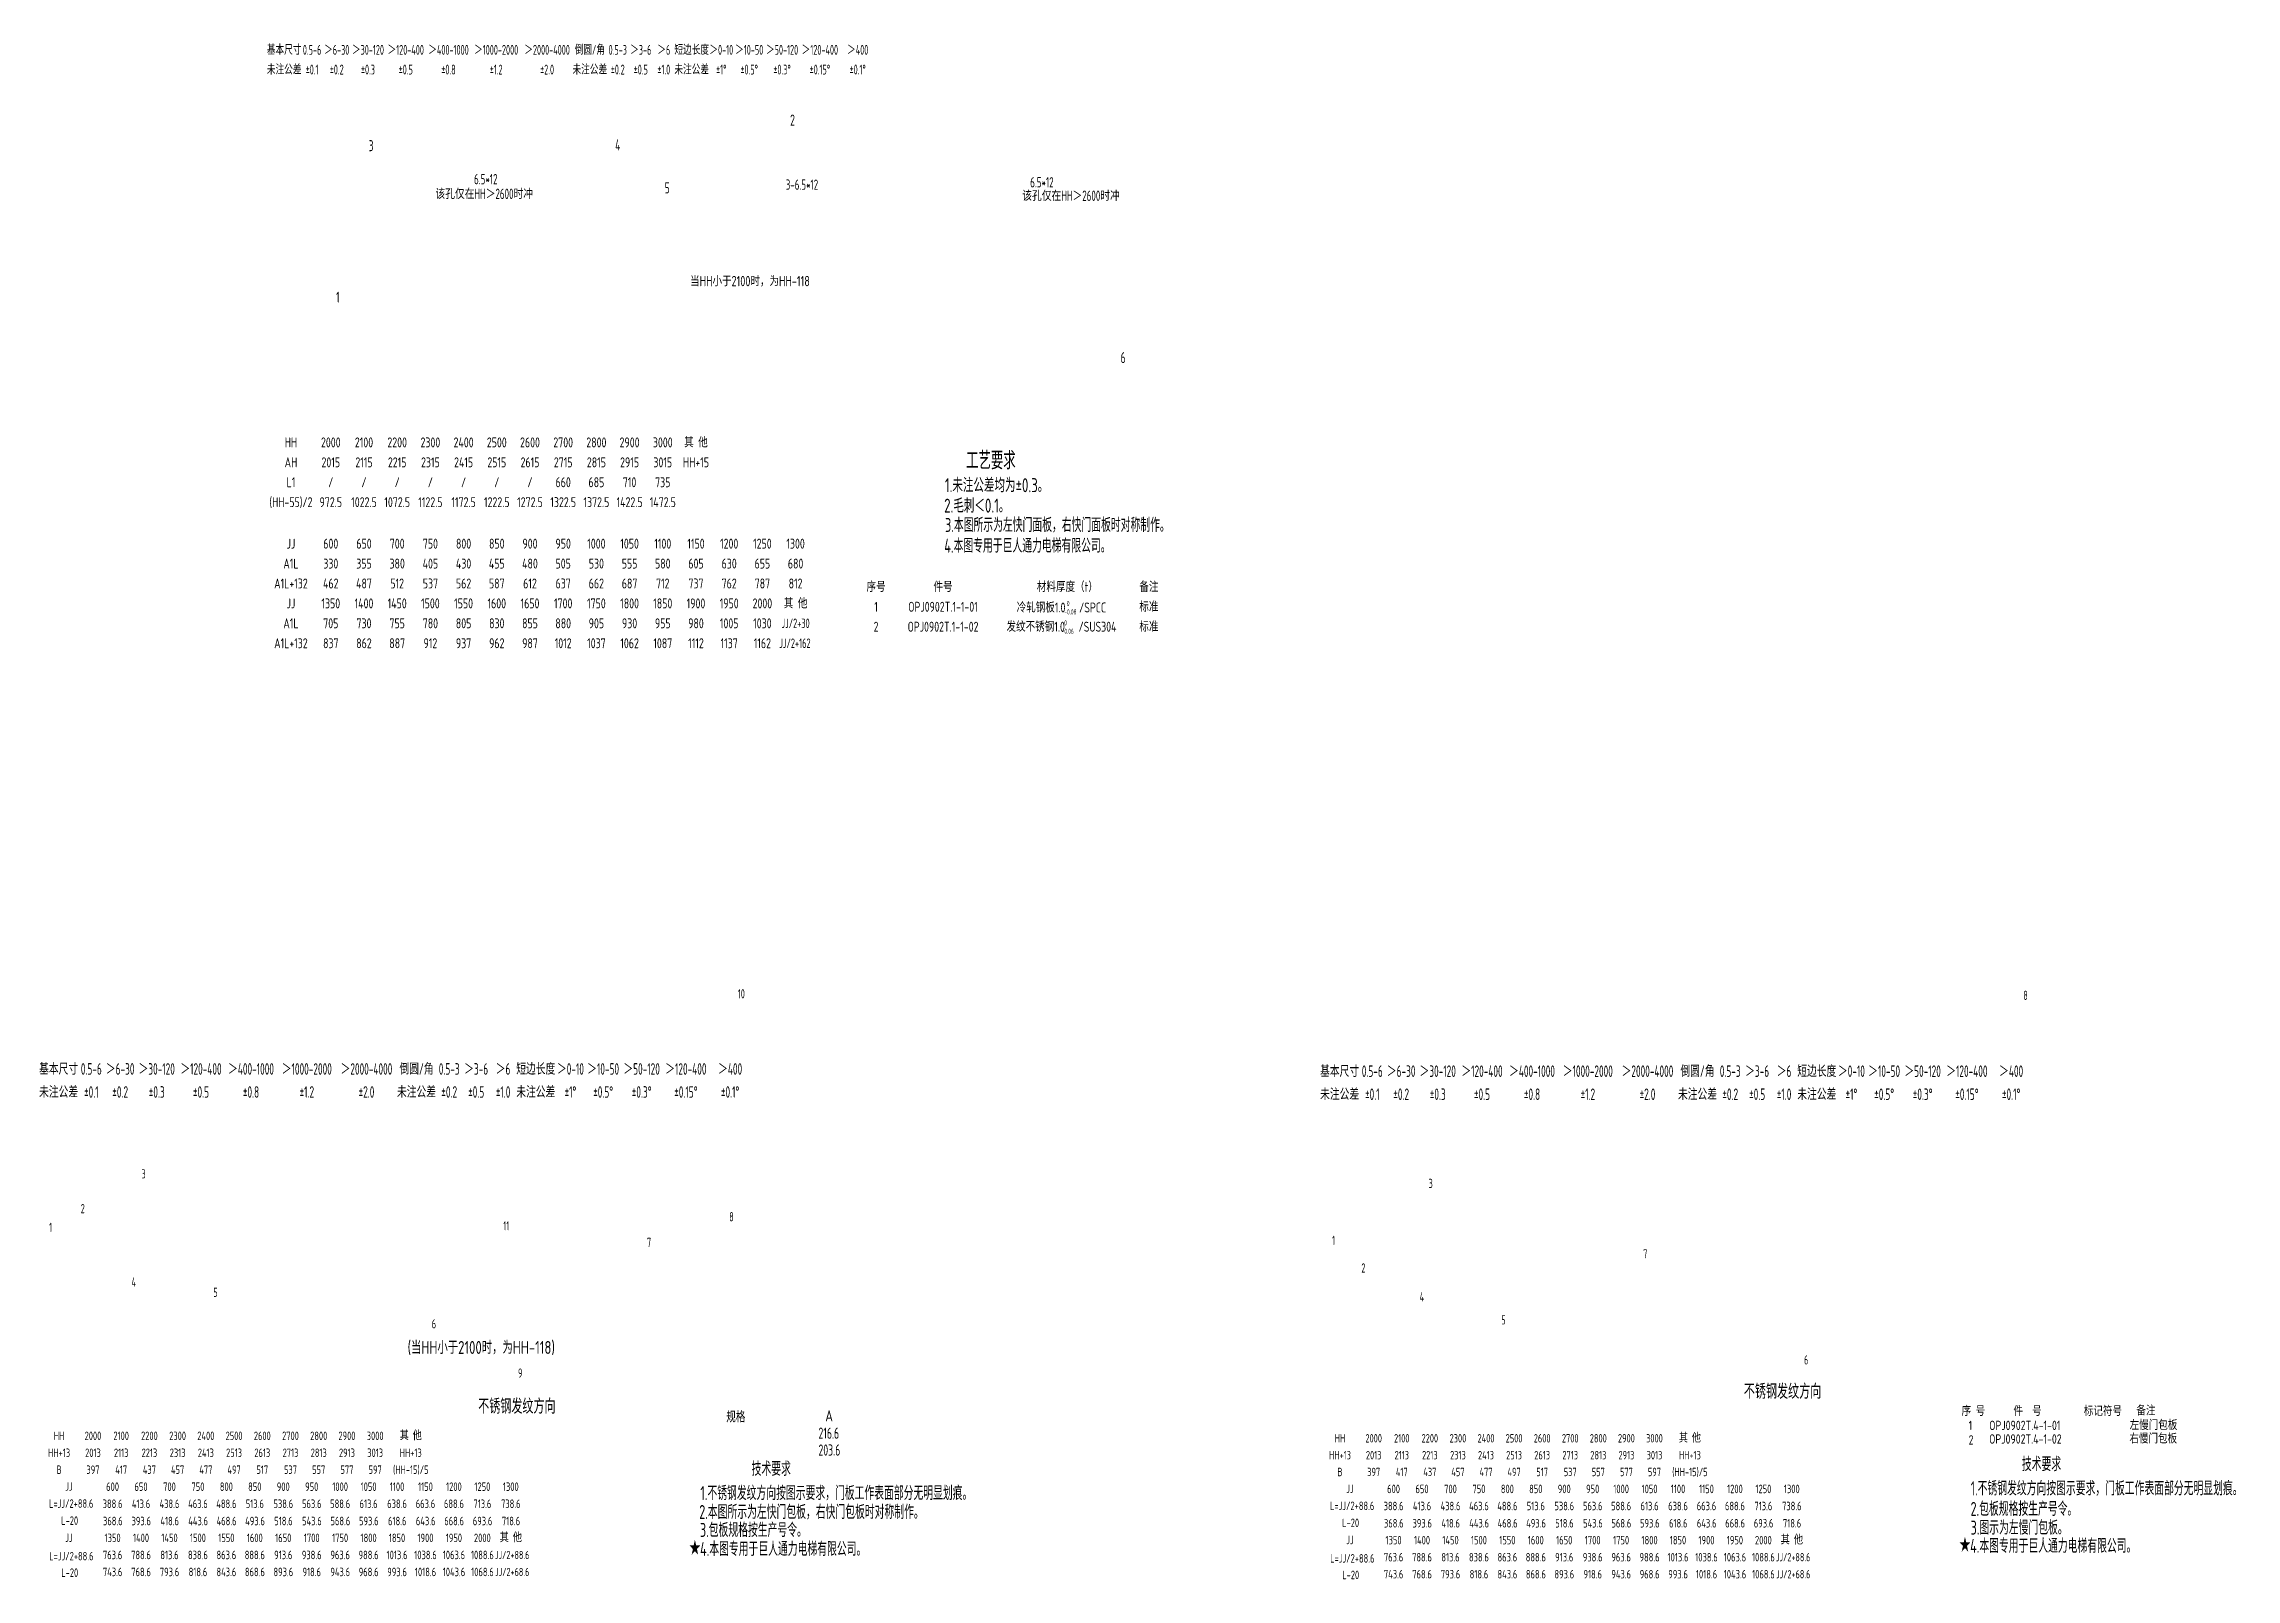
# Model space of a CAD drawing. Header units: inches. Extents: x 14216 to 120088, y -28682 to 23559.
# Drawn here: x 109815 to 115758, y 12963 to 17126 of the extents above; entities that cross this region are included whole.
import ezdxf
from ezdxf.enums import TextEntityAlignment as Align

# ---------------------------------------------------------------- set-up
doc = ezdxf.new("R2010")
doc.units = ezdxf.units.IN
doc.header["$LTSCALE"] = 0.3
doc.header["$MEASUREMENT"] = 0
doc.layers.add('2', color=2, linetype='Continuous')
doc.layers.add('2细实线', color=2, linetype='Continuous')
doc.layers.add('粗实线', color=7, linetype='Continuous', lineweight=30)
doc.styles.add('HZ', font='isocp2.shx', dxfattribs={"width": 0.7, "bigfont": 'hztxt.shx'})

msp = doc.modelspace()

# ---------------------------------------------------------------- texts
at = {"layer": '2', "color": 4, "style": 'HZ', "width": 0.7}
for s, height, p in [('2', 30, (111837.8, 16904.2)), ('3', 30, (110695.1, 16834.8)), ('4', 30, (111363.4, 16836.8)), ('5', 30, (111497.5, 16720.3)), ('1', 30, (110606.8, 16424.1)), ('6', 30, (112733.5, 16260.2)), ('10', 25, (111695.9, 14537.9)), ('8', 25, (115180.7, 14533.6)), ('3', 25, (110079.3, 14049.7)), ('3', 25, (113568.5, 14023.7)), ('2', 25, (109914.6, 13955.4)), ('1', 25, (109828.8, 13904.4)), ('11', 25, (111060.2, 13908.5)), ('8', 25, (111672.6, 13933.3)), ('7', 25, (111449.6, 13863.8)), ('1', 25, (113306.8, 13869.1)), ('7', 25, (114150.3, 13832.9)), ('2', 25, (113386.3, 13794.5)), ('4', 25, (110052.4, 13756.2)), ('5', 25, (110274.1, 13728.5)), ('4', 25, (113544.3, 13716.2)), ('5', 25, (113765.7, 13653.7)), ('6', 25, (110866.2, 13643)), ('6', 25, (114586.3, 13545.2)), ('9', 25, (111100, 13509.4))]:
    msp.add_text(s, height=height, dxfattribs=at).set_placement(p)
at = {"layer": '2', "color": 6, "style": 'HZ'}
for s, height, width, p in [('该孔仅在HH＞2600时冲', 28, 0.7, (110876.1, 16705.3)), ('该孔仅在HH＞2600时冲', 28, 0.7, (112466.9, 16700.1)), ('1.未注公差均为±0.3。', 38, 0.75, (112257.3, 15910.3)), ('2.毛刺＜0.1。', 38, 0.75, (112255.2, 15854.9)), ('3.本图所示为左快门面板，右快门面板时对称制作。', 38, 0.7, (112257.8, 15802.5)), ('4.本图专用于巨人通力电梯有限公司。', 38, 0.7, (112255.7, 15746.3)), ('不锈钢发纹方向', 40, 0.75, (114423.1, 13452.1)), ('不锈钢发纹方向', 40, 0.75, (110992, 13411.8)), ('技术要求', 38, 0.7, (111733.4, 13243.3)), ('技术要求', 38, 0.7, (115176.9, 13256)), ('1.不锈钢发纹方向按图示要求，门板工作表面部分无明显划痕。', 38, 0.7, (111594.5, 13177.6)), ('1.不锈钢发纹方向按图示要求，门板工作表面部分无明显划痕。', 38, 0.7, (115037.9, 13190.3)), ('2.本图所示为左快门包板，右快门包板时对称制作。', 38, 0.7, (111591.3, 13126.3)), ('2.包板规格按生产号令。', 38, 0.7, (115037.7, 13134.7)), ('3.包板规格按生产号令。', 38, 0.7, (111593.2, 13077.5)), ('4.本图专用于巨人通力电梯有限公司。', 38, 0.7, (115036.6, 13034.4)), ('3.图示为左慢门包板。', 38, 0.7, (115037.9, 13083.9)), ('4.本图专用于巨人通力电梯有限公司。', 38, 0.7, (111593.6, 13026.1))]:
    msp.add_text(s, height=height, dxfattribs=dict(at, width=width)).set_placement(p)
at = {"layer": '2', "color": 6, "style": 'HZ', "width": 0.8}
for s, height, p in [('当HH小于2100时，为HH-118', 28, (111729, 16482.7)), ('(当HH小于2100时，为HH-118)', 35, (111000.4, 13591.4))]:
    msp.add_text(s, height=height, dxfattribs=at).set_placement(p, align=Align.MIDDLE_CENTER)
at = {"layer": '2', "style": 'HZ', "width": 0.8}
for s, p in [('序号', (112070.7, 15653.6)), ('件号', (112252.3, 15653.6)), ('材料厚度（t）', (112589.2, 15653.6)), ('备注', (112810.3, 15653.6)), ('1', (112070.7, 15599.6)), ('OPJ0902T.1-1-01', (112252.3, 15599.6)), ('冷轧钢板1.0   /SPCC', (112573, 15597.7)), ('标准', (112810.3, 15599.6)), ('2', (112070.7, 15545.6)), ('OPJ0902T.1-1-02', (112252.3, 15545.6)), ('发纹不锈钢1.0   /SUS304 ', (112579.5, 15545.6)), ('标准', (112810.3, 15545.6))]:
    msp.add_text(s, height=27, dxfattribs=at).set_placement(p, align=Align.MIDDLE_CENTER)
at = {"layer": '2', "style": 'HZ'}
for s, height, width, p in [('序 号', 25.36, 0.85, (115013.4, 13406)), ('件  号', 25.36, 0.85, (115154, 13406)), ('标记符号', 25.36, 0.85, (115344.8, 13405.9)), ('备注', 25.36, 0.85, (115487.3, 13407.1)), ('规格', 30.44, 0.85, (111664.6, 13388)), ('A', 30.4, 0.85, (111932.9, 13390.7)), ('1', 25.4, 0.85, (115032.5, 13367.4)), ('OPJ0902T.4-1-01', 25.364, 0.85, (115088.5, 13367.4)), ('左慢门包板', 25.36, 0.85, (115469.1, 13367.8)), ('2 ', 25.36, 0.85, (115032.5, 13328.1)), ('OPJ0902T.4-1-02', 25.364, 0.85, (115088.3, 13330.5)), ('右慢门包板', 25.36, 0.85, (115468.4, 13331.2)), ('★', 38, 0.8, (115007.4, 13037)), ('★', 38, 0.8, (111564.4, 13028.7))]:
    msp.add_text(s, height=height, dxfattribs=dict(at, width=width)).set_placement(p)
at = {"layer": '2', "color": 6, "char_height": 28, "attachment_point": 5, "style": 'HZ'}
for s, insert in [('\\A1;6.5*12', (111012.7, 16759.2)), ('\\A1;6.5*12', (112520.3, 16750.6)), ('\\A1;3-6.5*12', (111869.8, 16744.2))]:
    msp.add_mtext(s, dxfattribs=dict(at, insert=insert))
at = {"layer": '2', "attachment_point": 1, "style": 'HZ'}
for s, insert, char_height in [(' 0\\P-0.08', (112581.1, 15615.5), 13.73), (' 0\\P-0.06', (112573.9, 15563.1), 13.73), ('216.6', (111914.6, 13374.2), 30.44), ('203.6', (111914.6, 13328.5), 30.44)]:
    msp.add_mtext(s, dxfattribs=dict(at, insert=insert, char_height=char_height))
at = {"layer": '2细实线', "linetype": 'ByBlock', "style": 'HZ', "width": 0.65}
for s, height, p in [('基本尺寸', 26.73, (110466.1, 17109.7)), ('0.5-6', 26.73, (110541.8, 17109.7)), ('＞6-30', 26.73, (110608.6, 17109.7)), ('＞30-120', 26.73, (110693.3, 17109.7)), ('＞120-400', 26.73, (110795.7, 17109.7)), ('＞400-1000', 26.73, (110911.6, 17109.7)), ('＞1000-2000', 26.73, (111040.8, 17109.7)), ('＞2000-4000', 26.73, (111178.9, 17109.7)), ('倒圆/角', 26.73, (111294.7, 17109.7)), ('0.5-3', 26.73, (111370.4, 17109.7)), ('＞3-6', 26.73, (111432.8, 17109.7)), ('＞6', 26.73, (111495.2, 17109.7)), ('短边长度', 26.73, (111570.9, 17109.7)), ('＞0-10', 26.73, (111651.1, 17109.7)), ('＞10-50', 26.73, (111726.8, 17109.7)), ('＞50-120', 26.73, (111815.9, 17109.7)), ('＞120-400', 26.73, (111918.4, 17109.7)), ('＞400', 26.73, (112020.9, 17109.7)), ('未注公差', 26.73, (110466.1, 17056.2)), ('%%p0.1', 26.73, (110541.8, 17056.2)), ('%%p0.2', 26.73, (110608.6, 17056.2)), ('%%p0.3', 26.73, (110693.3, 17056.2)), ('%%p0.5', 26.73, (110795.7, 17056.2)), ('%%p0.8', 26.73, (110911.6, 17056.2)), ('%%p1.2', 26.73, (111040.8, 17056.2)), ('%%p2.0', 26.73, (111178.9, 17056.2)), ('未注公差', 26.73, (111294.7, 17056.2)), ('%%p0.2', 26.73, (111370.4, 17056.2)), ('%%p0.5', 26.73, (111432.8, 17056.2)), ('%%p1.0', 26.73, (111495.2, 17056.2)), ('未注公差', 26.73, (111570.9, 17056.2)), ('%%p1%%d', 26.73, (111651.1, 17056.2)), ('%%p0.5%%d', 26.73, (111726.8, 17056.2)), ('%%p0.3%%d', 26.73, (111815.9, 17056.2)), ('%%p0.15%%d', 26.73, (111918.4, 17056.2)), ('%%p0.1%%d', 26.73, (112020.9, 17056.2)), ('基本尺寸', 31.3, (109854.6, 14346.6)), ('0.5-6', 31.3, (109943.3, 14346.6)), ('＞6-30', 31.3, (110021.5, 14346.6)), ('＞30-120', 31.3, (110120.6, 14346.6)), ('＞120-400', 31.3, (110240.6, 14346.6)), ('＞400-1000', 31.3, (110376.2, 14346.6)), ('＞1000-2000', 31.3, (110527.5, 14346.6)), ('＞2000-4000', 31.3, (110689.2, 14346.6)), ('倒圆/角', 31.3, (110824.9, 14346.6)), ('0.5-3', 31.3, (110913.5, 14346.6)), ('＞3-6', 31.3, (110986.6, 14346.6)), ('＞6', 31.3, (111059.6, 14346.6)), ('短边长度', 31.3, (111148.3, 14346.6)), ('＞0-10', 31.3, (111242.2, 14346.6)), ('＞10-50', 31.3, (111330.8, 14346.6)), ('＞50-120', 31.3, (111435.2, 14346.6)), ('＞120-400', 31.3, (111555.1, 14346.6)), ('＞400', 31.3, (111675.1, 14346.6)), ('基本尺寸', 31.3, (113327.3, 14340.5)), ('0.5-6', 31.3, (113415.9, 14340.5)), ('＞6-30', 31.3, (113494.2, 14340.5)), ('＞30-120', 31.3, (113593.3, 14340.5)), ('＞120-400', 31.3, (113713.3, 14340.5)), ('＞400-1000', 31.3, (113848.9, 14340.5)), ('＞1000-2000', 31.3, (114000.2, 14340.5)), ('＞2000-4000', 31.3, (114161.9, 14340.5)), ('倒圆/角', 31.3, (114297.5, 14340.5)), ('0.5-3', 31.3, (114386.2, 14340.5)), ('＞3-6', 31.3, (114459.2, 14340.5)), ('＞6', 31.3, (114532.2, 14340.5)), ('短边长度', 31.3, (114620.9, 14340.5)), ('＞0-10', 31.3, (114714.8, 14340.5)), ('＞10-50', 31.3, (114803.5, 14340.5)), ('＞50-120', 31.3, (114907.8, 14340.5)), ('＞120-400', 31.3, (115027.8, 14340.5)), ('＞400', 31.3, (115147.8, 14340.5)), ('未注公差', 31.3, (109854.6, 14284.1)), ('%%p0.1', 31.3, (109943.3, 14284.1)), ('%%p0.2', 31.3, (110021.5, 14284.1)), ('%%p0.3', 31.3, (110120.6, 14284.1)), ('%%p0.5', 31.3, (110240.6, 14284.1)), ('%%p0.8', 31.3, (110376.2, 14284.1)), ('%%p1.2', 31.3, (110527.5, 14284.1)), ('%%p2.0', 31.3, (110689.2, 14284.1)), ('未注公差', 31.3, (110824.9, 14284.1)), ('%%p0.2', 31.3, (110913.5, 14284.1)), ('%%p0.5', 31.3, (110986.6, 14284.1)), ('%%p1.0', 31.3, (111059.6, 14284.1)), ('未注公差', 31.3, (111148.3, 14284.1)), ('%%p1%%d', 31.3, (111242.2, 14284.1)), ('%%p0.5%%d', 31.3, (111330.8, 14284.1)), ('%%p0.3%%d', 31.3, (111435.2, 14284.1)), ('%%p0.15%%d', 31.3, (111555.1, 14284.1)), ('%%p0.1%%d', 31.3, (111675.1, 14284.1)), ('未注公差', 31.3, (113327.3, 14278)), ('%%p0.1', 31.3, (113415.9, 14278)), ('%%p0.2', 31.3, (113494.2, 14278)), ('%%p0.3', 31.3, (113593.3, 14278)), ('%%p0.5', 31.3, (113713.3, 14278)), ('%%p0.8', 31.3, (113848.9, 14278)), ('%%p1.2', 31.3, (114000.2, 14278)), ('%%p2.0', 31.3, (114161.9, 14278)), ('未注公差', 31.3, (114297.5, 14278)), ('%%p0.2', 31.3, (114386.2, 14278)), ('%%p0.5', 31.3, (114459.2, 14278)), ('%%p1.0', 31.3, (114532.2, 14278)), ('未注公差', 31.3, (114620.9, 14278)), ('%%p1%%d', 31.3, (114714.8, 14278)), ('%%p0.5%%d', 31.3, (114803.5, 14278)), ('%%p0.3%%d', 31.3, (114907.8, 14278)), ('%%p0.15%%d', 31.3, (115027.8, 14278)), ('%%p0.1%%d', 31.3, (115147.8, 14278))]:
    msp.add_text(s, height=height, dxfattribs=at).set_placement(p, align=Align.MIDDLE_CENTER)
at = {"layer": '2细实线', "style": 'HZ'}
for s, height, width, p in [('HH', 27, 0.8, (110484.5, 16045.3)), ('2000', 27, 0.8, (110592.5, 16045.3)), ('2100', 27, 0.8, (110682.5, 16045.3)), ('2200', 27, 0.8, (110772.5, 16045.3)), ('2300', 27, 0.8, (110862.5, 16045.3)), ('2400', 27, 0.8, (110952.5, 16045.3)), ('2500', 27, 0.8, (111042.5, 16045.3)), ('2600', 27, 0.8, (111132.5, 16045.3)), ('2700', 27, 0.8, (111222.5, 16045.3)), ('2800', 27, 0.8, (111312.5, 16045.3)), ('2900', 27, 0.8, (111402.5, 16045.3)), ('3000', 27, 0.8, (111492.5, 16045.3)), ('其 他', 27, 0.8, (111582.5, 16045.3)), ('AH', 27, 0.8, (110484.5, 15991.3)), ('2015', 27, 0.8, (110592.5, 15991.3)), ('2115', 27, 0.8, (110682.5, 15991.3)), ('2215', 27, 0.8, (110772.5, 15991.3)), ('2315', 27, 0.8, (110862.5, 15991.3)), ('2415', 27, 0.8, (110952.5, 15991.3)), ('2515', 27, 0.8, (111042.5, 15991.3)), ('2615', 27, 0.8, (111132.5, 15991.3)), ('2715', 27, 0.8, (111222.5, 15991.3)), ('2815', 27, 0.8, (111312.5, 15991.3)), ('2915', 27, 0.8, (111402.5, 15991.3)), ('3015', 27, 0.8, (111492.5, 15991.3)), ('HH+15', 27, 0.8, (111582.5, 15991.3)), ('L1', 27, 0.8, (110484.5, 15937.3)), ('/', 27, 0.8, (110592.5, 15937.3)), ('/', 27, 0.8, (110682.5, 15937.3)), ('/', 27, 0.8, (110772.5, 15937.3)), ('/', 27, 0.8, (110862.5, 15937.3)), ('/', 27, 0.8, (110952.5, 15937.3)), ('/', 27, 0.8, (111042.5, 15937.3)), ('/', 27, 0.8, (111132.5, 15937.3)), ('660', 27, 0.8, (111222.5, 15937.3)), ('685', 27, 0.8, (111312.5, 15937.3)), ('710', 27, 0.8, (111402.5, 15937.3)), ('735', 27, 0.8, (111492.5, 15937.3)), ('(HH-55)/2', 27, 0.8, (110484.5, 15883.3)), ('972.5', 27, 0.8, (110592.5, 15883.3)), ('1022.5', 27, 0.8, (110682.5, 15883.3)), ('1072.5', 27, 0.8, (110772.5, 15883.3)), ('1122.5', 27, 0.8, (110862.5, 15883.3)), ('1172.5', 27, 0.8, (110952.5, 15883.3)), ('1222.5', 27, 0.8, (111042.5, 15883.3)), ('1272.5', 27, 0.8, (111132.5, 15883.3)), ('1322.5', 27, 0.8, (111222.5, 15883.3)), ('1372.5', 27, 0.8, (111312.5, 15883.3)), ('1422.5', 27, 0.8, (111402.5, 15883.3)), ('1472.5', 27, 0.8, (111492.5, 15883.3)), ('JJ', 27, 0.8, (110484.5, 15770.8)), ('600', 27, 0.8, (110592.5, 15770.8)), ('650', 27, 0.8, (110682.5, 15770.8)), ('700', 27, 0.8, (110772.5, 15770.8)), ('750', 27, 0.8, (110862.5, 15770.8)), ('800', 27, 0.8, (110952.5, 15770.8)), ('850', 27, 0.8, (111042.5, 15770.8)), ('900', 27, 0.8, (111132.5, 15770.8)), ('950', 27, 0.8, (111222.5, 15770.8)), ('1000', 27, 0.8, (111312.5, 15770.8)), ('1050', 27, 0.8, (111402.5, 15770.8)), ('1100', 27, 0.8, (111492.5, 15770.8)), ('1150', 27, 0.8, (111582.5, 15770.8)), ('1200', 27, 0.8, (111672.5, 15770.8)), ('1250', 27, 0.8, (111762.5, 15770.8)), ('1300', 27, 0.8, (111852.5, 15770.8)), ('A1L', 27, 0.8, (110484.5, 15716.8)), ('330', 27, 0.8, (110592.5, 15716.8)), ('355', 27, 0.8, (110682.5, 15716.8)), ('380', 27, 0.8, (110772.5, 15716.8)), ('405', 27, 0.8, (110862.5, 15716.8)), ('430', 27, 0.8, (110952.5, 15716.8)), ('455', 27, 0.8, (111042.5, 15716.8)), ('480', 27, 0.8, (111132.5, 15716.8)), ('505', 27, 0.8, (111222.5, 15716.8)), ('530', 27, 0.8, (111312.5, 15716.8)), ('555', 27, 0.8, (111402.5, 15716.8)), ('580', 27, 0.8, (111492.5, 15716.8)), ('605', 27, 0.8, (111582.5, 15716.8)), ('630', 27, 0.8, (111672.5, 15716.8)), ('655', 27, 0.8, (111762.5, 15716.8)), ('680', 27, 0.8, (111852.5, 15716.8)), ('A1L+132', 27, 0.8, (110484.5, 15662.8)), ('462', 27, 0.8, (110592.5, 15662.8)), ('487', 27, 0.8, (110682.5, 15662.8)), ('512', 27, 0.8, (110772.5, 15662.8)), ('537', 27, 0.8, (110862.5, 15662.8)), ('562', 27, 0.8, (110952.5, 15662.8)), ('587', 27, 0.8, (111042.5, 15662.8)), ('612', 27, 0.8, (111132.5, 15662.8)), ('637', 27, 0.8, (111222.5, 15662.8)), ('662', 27, 0.8, (111312.5, 15662.8)), ('687', 27, 0.8, (111402.5, 15662.8)), ('712', 27, 0.8, (111492.5, 15662.8)), ('737', 27, 0.8, (111582.5, 15662.8)), ('762', 27, 0.8, (111672.5, 15662.8)), ('787', 27, 0.8, (111762.5, 15662.8)), ('812', 27, 0.8, (111852.5, 15662.8)), ('JJ', 27, 0.8, (110484.5, 15608.8)), ('1350', 27, 0.8, (110592.5, 15608.8)), ('1400', 27, 0.8, (110682.5, 15608.8)), ('1450', 27, 0.8, (110772.5, 15608.8)), ('1500', 27, 0.8, (110862.5, 15608.8)), ('1550', 27, 0.8, (110952.5, 15608.8)), ('1600', 27, 0.8, (111042.5, 15608.8)), ('1650', 27, 0.8, (111132.5, 15608.8)), ('1700', 27, 0.8, (111222.5, 15608.8)), ('1750', 27, 0.8, (111312.5, 15608.8)), ('1800', 27, 0.8, (111402.5, 15608.8)), ('1850', 27, 0.8, (111492.5, 15608.8)), ('1900', 27, 0.8, (111582.5, 15608.8)), ('1950', 27, 0.8, (111672.5, 15608.8)), ('2000', 27, 0.8, (111762.5, 15608.8)), ('其 他', 27, 0.8, (111852.5, 15608.8)), ('A1L+132', 27, 0.8, (110484.5, 15500.8)), ('A1L', 27, 0.8, (110484.5, 15554.8)), ('705', 27, 0.8, (110592.5, 15554.8)), ('837', 27, 0.8, (110592.5, 15500.8)), ('730', 27, 0.8, (110682.5, 15554.8)), ('862', 27, 0.8, (110682.5, 15500.8)), ('755', 27, 0.8, (110772.5, 15554.8)), ('887', 27, 0.8, (110772.5, 15500.8)), ('780', 27, 0.8, (110862.5, 15554.8)), ('912', 27, 0.8, (110862.5, 15500.8)), ('805', 27, 0.8, (110952.5, 15554.8)), ('937', 27, 0.8, (110952.5, 15500.8)), ('962', 27, 0.8, (111042.5, 15500.8)), ('830', 27, 0.8, (111042.5, 15554.8)), ('855', 27, 0.8, (111132.5, 15554.8)), ('987', 27, 0.8, (111132.5, 15500.8)), ('1012', 27, 0.8, (111222.5, 15500.8)), ('880', 27, 0.8, (111222.5, 15554.8)), ('1037', 27, 0.8, (111312.5, 15500.8)), ('905', 27, 0.8, (111312.5, 15554.8)), ('1062', 27, 0.8, (111402.5, 15500.8)), ('930', 27, 0.8, (111402.5, 15554.8)), ('1087', 27, 0.8, (111492.5, 15500.8)), ('955', 27, 0.8, (111492.5, 15554.8)), ('1112', 27, 0.8, (111582.5, 15500.8)), ('980', 27, 0.8, (111582.5, 15554.8)), ('1005', 27, 0.8, (111672.5, 15554.8)), ('1137', 27, 0.8, (111672.5, 15500.8)), ('1030', 27, 0.8, (111762.5, 15554.8)), ('1162', 27, 0.8, (111762.5, 15500.8)), ('JJ/2+162', 25.88, 0.65, (111850.7, 15500.8)), ('JJ/2+30', 25.88, 0.65, (111852.5, 15554.8)), ('HH+13', 22.95, 0.8, (109856, 13305.9)), ('HH', 22.95, 0.8, (109856, 13351.8)), ('2000', 22.95, 0.8, (109947.8, 13351.8)), ('2013', 22.95, 0.8, (109947.8, 13305.9)), ('2100', 22.95, 0.8, (110024.3, 13351.8)), ('2113', 22.95, 0.8, (110024.3, 13305.9)), ('2200', 22.95, 0.8, (110100.8, 13351.8)), ('2213', 22.95, 0.8, (110100.8, 13305.9)), ('2300', 22.95, 0.8, (110177.3, 13351.8)), ('2313', 22.95, 0.8, (110177.3, 13305.9)), ('2400', 22.95, 0.8, (110253.8, 13351.8)), ('2413', 22.95, 0.8, (110253.8, 13305.9)), ('2500', 22.95, 0.8, (110330.3, 13351.8)), ('2513', 22.95, 0.8, (110330.3, 13305.9)), ('2600', 22.95, 0.8, (110406.8, 13351.8)), ('2613', 22.95, 0.8, (110406.8, 13305.9)), ('2700', 22.95, 0.8, (110483.3, 13351.8)), ('2713', 22.95, 0.8, (110483.3, 13305.9)), ('2800', 22.95, 0.8, (110559.8, 13351.8)), ('2813', 22.95, 0.8, (110559.8, 13305.9)), ('2900', 22.95, 0.8, (110636.3, 13351.8)), ('2913', 22.95, 0.8, (110636.3, 13305.9)), ('3000', 22.95, 0.8, (110712.8, 13351.8)), ('3013', 22.95, 0.8, (110712.8, 13305.9)), ('HH+13', 22.95, 0.8, (110809.3, 13305.9)), ('其 他', 22.95, 0.8, (110809.3, 13351.8)), ('HH', 22.84, 0.8, (113328.4, 13345.1)), ('2000', 22.84, 0.8, (113419.7, 13345.1)), ('2100', 22.84, 0.8, (113495.8, 13345.1)), ('2200', 22.84, 0.8, (113571.9, 13345.1)), ('2300', 22.84, 0.8, (113648.1, 13345.1)), ('2400', 22.84, 0.8, (113724.2, 13345.1)), ('2500', 22.84, 0.8, (113800.3, 13345.1)), ('2600', 22.84, 0.8, (113876.4, 13345.1)), ('2700', 22.84, 0.8, (113952.5, 13345.1)), ('2800', 22.84, 0.8, (114028.6, 13345.1)), ('2900', 22.84, 0.8, (114104.8, 13345.1)), ('3000', 22.84, 0.8, (114180.9, 13345.1)), ('其 他', 22.84, 0.8, (114276.9, 13345.1)), ('B', 22.9, 0.8, (109856, 13260)), ('397', 22.95, 0.8, (109947.8, 13260)), ('417', 22.95, 0.8, (110024.3, 13260)), ('437', 22.95, 0.8, (110100.8, 13260)), ('457', 22.95, 0.8, (110177.3, 13260)), ('477', 22.95, 0.8, (110253.8, 13260)), ('497', 22.95, 0.8, (110330.3, 13260)), ('517', 22.95, 0.8, (110406.8, 13260)), ('537', 22.95, 0.8, (110483.3, 13260)), ('557', 22.95, 0.8, (110559.8, 13260)), ('577', 22.95, 0.8, (110636.3, 13260)), ('597', 22.95, 0.8, (110712.8, 13260)), ('(HH-15)/5', 22.95, 0.8, (110809.3, 13260)), ('HH+13', 22.84, 0.8, (113328.4, 13299.4)), ('B', 22.8, 0.8, (113328.4, 13253.8)), ('2013', 22.84, 0.8, (113419.7, 13299.4)), ('397', 22.84, 0.8, (113419.7, 13253.8)), ('2113', 22.84, 0.8, (113495.8, 13299.4)), ('417', 22.84, 0.8, (113495.8, 13253.8)), ('2213', 22.84, 0.8, (113571.9, 13299.4)), ('437', 22.84, 0.8, (113571.9, 13253.8)), ('2313', 22.84, 0.8, (113648.1, 13299.4)), ('457', 22.84, 0.8, (113648.1, 13253.8)), ('2413', 22.84, 0.8, (113724.2, 13299.4)), ('477', 22.84, 0.8, (113724.2, 13253.8)), ('2513', 22.84, 0.8, (113800.3, 13299.4)), ('497', 22.84, 0.8, (113800.3, 13253.8)), ('2613', 22.84, 0.8, (113876.4, 13299.4)), ('517', 22.84, 0.8, (113876.4, 13253.8)), ('2713', 22.84, 0.8, (113952.5, 13299.4)), ('537', 22.84, 0.8, (113952.5, 13253.8)), ('2813', 22.84, 0.8, (114028.6, 13299.4)), ('557', 22.84, 0.8, (114028.6, 13253.8)), ('2913', 22.84, 0.8, (114104.8, 13299.4)), ('577', 22.84, 0.8, (114104.8, 13253.8)), ('3013', 22.84, 0.8, (114180.9, 13299.4)), ('597', 22.84, 0.8, (114180.9, 13253.8)), ('(HH-15)/5', 22.84, 0.8, (114276.9, 13253.8)), ('HH+13', 22.84, 0.8, (114276.9, 13299.4)), ('JJ', 23.13, 0.8, (109882.6, 13214.4)), ('600', 23.13, 0.8, (110001, 13213.9)), ('650', 23.13, 0.8, (110078.1, 13213.9)), ('700', 23.13, 0.8, (110155.2, 13213.9)), ('750', 23.13, 0.8, (110232.3, 13213.9)), ('800', 23.13, 0.8, (110309.4, 13213.9)), ('850', 23.13, 0.8, (110386.5, 13213.9)), ('900', 23.13, 0.8, (110463.7, 13213.9)), ('950', 23.13, 0.8, (110540.8, 13213.9)), ('1000', 23.13, 0.8, (110617.9, 13213.9)), ('1050', 23.13, 0.8, (110695, 13213.9)), ('1100', 23.13, 0.8, (110772.1, 13213.9)), ('1150', 23.13, 0.8, (110849.2, 13213.9)), ('1200', 23.13, 0.8, (110926.3, 13213.9)), ('1250', 23.13, 0.8, (111003.4, 13213.9)), ('1300', 23.13, 0.8, (111080.5, 13213.9)), ('JJ', 23.13, 0.8, (113355.2, 13208.3)), ('600', 23.13, 0.8, (113473.6, 13207.8)), ('650', 23.13, 0.8, (113550.7, 13207.8)), ('700', 23.13, 0.8, (113627.9, 13207.8)), ('750', 23.13, 0.8, (113705, 13207.8)), ('800', 23.13, 0.8, (113782.1, 13207.8)), ('850', 23.13, 0.8, (113859.2, 13207.8)), ('900', 23.13, 0.8, (113936.3, 13207.8)), ('950', 23.13, 0.8, (114013.4, 13207.8)), ('1000', 23.13, 0.8, (114090.5, 13207.8)), ('1050', 23.13, 0.8, (114167.6, 13207.8)), ('1100', 23.13, 0.8, (114244.7, 13207.8)), ('1150', 23.13, 0.8, (114321.9, 13207.8)), ('1200', 23.13, 0.8, (114399, 13207.8)), ('1250', 23.13, 0.8, (114476.1, 13207.8)), ('1300', 23.13, 0.8, (114553.2, 13207.8)), ('L=JJ/2+88.6', 23.134, 0.8, (109888.8, 13168.1)), ('388.6', 23.13, 0.8, (110001, 13167.6)), ('413.6', 23.13, 0.8, (110078.1, 13167.6)), ('438.6', 23.13, 0.8, (110155.2, 13167.6)), ('463.6', 23.13, 0.8, (110232.3, 13167.6)), ('488.6', 23.13, 0.8, (110309.4, 13167.6)), ('513.6', 23.13, 0.8, (110386.5, 13167.6)), ('538.6', 23.13, 0.8, (110463.7, 13167.6)), ('563.6', 23.13, 0.8, (110540.8, 13167.6)), ('588.6', 23.13, 0.8, (110617.9, 13167.6)), ('613.6', 23.13, 0.8, (110695, 13167.6)), ('638.6', 23.13, 0.8, (110772.1, 13167.6)), ('663.6', 23.13, 0.8, (110849.2, 13167.6)), ('688.6', 23.13, 0.8, (110926.3, 13167.6)), ('713.6', 23.13, 0.8, (111003.4, 13167.6)), ('738.6', 23.13, 0.8, (111080.5, 13167.6)), ('L=JJ/2+88.6', 23.134, 0.8, (113361.4, 13162)), ('388.6', 23.13, 0.8, (113473.6, 13161.5)), ('413.6', 23.13, 0.8, (113550.7, 13161.5)), ('438.6', 23.13, 0.8, (113627.9, 13161.5)), ('463.6', 23.13, 0.8, (113705, 13161.5)), ('488.6', 23.13, 0.8, (113782.1, 13161.5)), ('513.6', 23.13, 0.8, (113859.2, 13161.5)), ('538.6', 23.13, 0.8, (113936.3, 13161.5)), ('563.6', 23.13, 0.8, (114013.4, 13161.5)), ('588.6', 23.13, 0.8, (114090.5, 13161.5)), ('613.6', 23.13, 0.8, (114167.6, 13161.5)), ('638.6', 23.13, 0.8, (114244.7, 13161.5)), ('663.6', 23.13, 0.8, (114321.9, 13161.5)), ('688.6', 23.13, 0.8, (114399, 13161.5)), ('713.6', 23.13, 0.8, (114476.1, 13161.5)), ('738.6', 23.13, 0.8, (114553.2, 13161.5)), ('L-20', 23.13, 0.8, (109884.6, 13121.9)), ('JJ', 23.13, 0.8, (109882.6, 13075.6)), ('368.6', 23.13, 0.8, (110001.6, 13120.8)), ('1350', 23.13, 0.8, (110001, 13075.1)), ('393.6', 23.13, 0.8, (110078.7, 13120.8)), ('1400', 23.13, 0.8, (110078.1, 13075.1)), ('418.6', 23.13, 0.8, (110155.8, 13120.8)), ('1450', 23.13, 0.8, (110155.2, 13075.1)), ('443.6', 23.13, 0.8, (110232.9, 13120.8)), ('1500', 23.13, 0.8, (110232.3, 13075.1)), ('468.6', 23.13, 0.8, (110310, 13120.8)), ('1550', 23.13, 0.8, (110309.4, 13075.1)), ('493.6', 23.13, 0.8, (110387.1, 13120.8)), ('1600', 23.13, 0.8, (110386.5, 13075.1)), ('518.6', 23.13, 0.8, (110464.2, 13120.8)), ('1650', 23.13, 0.8, (110463.7, 13075.1)), ('543.6', 23.13, 0.8, (110541.3, 13120.8)), ('1700', 23.13, 0.8, (110540.8, 13075.1)), ('568.6', 23.13, 0.8, (110618.5, 13120.8)), ('1750', 23.13, 0.8, (110617.9, 13075.1)), ('593.6', 23.13, 0.8, (110695.6, 13120.8)), ('1800', 23.13, 0.8, (110695, 13075.1)), ('618.6', 23.13, 0.8, (110772.7, 13120.8)), ('1850', 23.13, 0.8, (110772.1, 13075.1)), ('643.6', 23.13, 0.8, (110849.8, 13120.8)), ('1900', 23.13, 0.8, (110849.2, 13075.1)), ('668.6', 23.13, 0.8, (110926.9, 13120.8)), ('1950', 23.13, 0.8, (110926.3, 13075.1)), ('693.6', 23.13, 0.8, (111004, 13120.8)), ('2000', 23.13, 0.8, (111003.4, 13075.1)), ('718.6', 23.13, 0.8, (111081.1, 13120.8)), ('其 他', 23.13, 0.8, (111080.5, 13075.1)), ('L-20', 23.13, 0.8, (113357.2, 13115.8)), ('JJ', 23.13, 0.8, (113355.2, 13069.5)), ('368.6', 23.13, 0.8, (113474.2, 13114.7)), ('1350', 23.13, 0.8, (113473.6, 13069)), ('393.6', 23.13, 0.8, (113551.3, 13114.7)), ('1400', 23.13, 0.8, (113550.7, 13069)), ('418.6', 23.13, 0.8, (113628.4, 13114.7)), ('1450', 23.13, 0.8, (113627.9, 13069)), ('443.6', 23.13, 0.8, (113705.5, 13114.7)), ('1500', 23.13, 0.8, (113705, 13069)), ('468.6', 23.13, 0.8, (113782.7, 13114.7)), ('1550', 23.13, 0.8, (113782.1, 13069)), ('493.6', 23.13, 0.8, (113859.8, 13114.7)), ('1600', 23.13, 0.8, (113859.2, 13069)), ('518.6', 23.13, 0.8, (113936.9, 13114.7)), ('1650', 23.13, 0.8, (113936.3, 13069)), ('543.6', 23.13, 0.8, (114014, 13114.7)), ('1700', 23.13, 0.8, (114013.4, 13069)), ('568.6', 23.13, 0.8, (114091.1, 13114.7)), ('1750', 23.13, 0.8, (114090.5, 13069)), ('593.6', 23.13, 0.8, (114168.2, 13114.7)), ('1800', 23.13, 0.8, (114167.6, 13069)), ('618.6', 23.13, 0.8, (114245.3, 13114.7)), ('1850', 23.13, 0.8, (114244.7, 13069)), ('643.6', 23.13, 0.8, (114322.4, 13114.7)), ('1900', 23.13, 0.8, (114321.9, 13069)), ('668.6', 23.13, 0.8, (114399.5, 13114.7)), ('1950', 23.13, 0.8, (114399, 13069)), ('693.6', 23.13, 0.8, (114476.7, 13114.7)), ('2000', 23.13, 0.8, (114476.1, 13069)), ('718.6', 23.13, 0.8, (114553.8, 13114.7)), ('其 他', 23.13, 0.8, (114553.2, 13069)), ('L=JJ/2+88.6', 23.134, 0.8, (109889.2, 13025.6)), ('763.6', 23.13, 0.8, (110001, 13028.8)), ('788.6', 23.13, 0.8, (110078.1, 13028.8)), ('813.6', 23.13, 0.8, (110155.2, 13028.8)), ('838.6', 23.13, 0.8, (110232.3, 13028.8)), ('863.6', 23.13, 0.8, (110309.4, 13028.8)), ('888.6', 23.13, 0.8, (110386.5, 13028.8)), ('913.6', 23.13, 0.8, (110463.7, 13028.8)), ('938.6', 23.13, 0.8, (110540.8, 13028.8)), ('963.6', 23.13, 0.8, (110617.9, 13028.8)), ('988.6', 23.13, 0.8, (110695, 13028.8)), ('1013.6', 23.13, 0.8, (110772.1, 13028.8)), ('1038.6', 23.13, 0.8, (110849.2, 13028.8)), ('1063.6', 23.13, 0.8, (110926.3, 13028.8)), ('1088.6', 23.13, 0.8, (111003.4, 13028.8)), ('JJ/2+88.6', 22.18, 0.65, (111084.2, 13028.8)), ('L=JJ/2+88.6', 23.134, 0.8, (113361.8, 13019.5)), ('763.6', 23.13, 0.8, (113473.6, 13022.7)), ('788.6', 23.13, 0.8, (113550.7, 13022.7)), ('813.6', 23.13, 0.8, (113627.9, 13022.7)), ('838.6', 23.13, 0.8, (113705, 13022.7)), ('863.6', 23.13, 0.8, (113782.1, 13022.7)), ('888.6', 23.13, 0.8, (113859.2, 13022.7)), ('913.6', 23.13, 0.8, (113936.3, 13022.7)), ('938.6', 23.13, 0.8, (114013.4, 13022.7)), ('963.6', 23.13, 0.8, (114090.5, 13022.7)), ('988.6', 23.13, 0.8, (114167.6, 13022.7)), ('1013.6', 23.13, 0.8, (114244.7, 13022.7)), ('1038.6', 23.13, 0.8, (114321.9, 13022.7)), ('1063.6', 23.13, 0.8, (114399, 13022.7)), ('1088.6', 23.13, 0.8, (114476.1, 13022.7)), ('JJ/2+88.6', 22.18, 0.65, (114556.8, 13022.7)), ('L-20', 23.13, 0.8, (109884.8, 12980.8)), ('743.6', 23.13, 0.8, (110001.1, 12982.7)), ('768.6', 23.13, 0.8, (110078.2, 12982.7)), ('793.6', 23.13, 0.8, (110155.3, 12982.7)), ('818.6', 23.13, 0.8, (110232.4, 12982.7)), ('843.6', 23.13, 0.8, (110309.5, 12982.7)), ('868.6', 23.13, 0.8, (110386.7, 12982.7)), ('893.6', 23.13, 0.8, (110463.8, 12982.7)), ('918.6', 23.13, 0.8, (110540.9, 12982.7)), ('943.6', 23.13, 0.8, (110618, 12982.7)), ('968.6', 23.13, 0.8, (110695.1, 12982.7)), ('993.6', 23.13, 0.8, (110772.2, 12982.7)), ('1018.6', 23.13, 0.8, (110849.3, 12982.7)), ('1043.6', 23.13, 0.8, (110926.4, 12982.7)), ('1068.6', 23.13, 0.8, (111003.6, 12982.7)), ('JJ/2+68.6', 22.18, 0.65, (111084.3, 12982.7)), ('L-20', 23.13, 0.8, (113357.4, 12974.7)), ('743.6', 23.13, 0.8, (113473.7, 12976.6)), ('768.6', 23.13, 0.8, (113550.9, 12976.6)), ('793.6', 23.13, 0.8, (113628, 12976.6)), ('818.6', 23.13, 0.8, (113705.1, 12976.6)), ('843.6', 23.13, 0.8, (113782.2, 12976.6)), ('868.6', 23.13, 0.8, (113859.3, 12976.6)), ('893.6', 23.13, 0.8, (113936.4, 12976.6)), ('918.6', 23.13, 0.8, (114013.5, 12976.6)), ('943.6', 23.13, 0.8, (114090.6, 12976.6)), ('968.6', 23.13, 0.8, (114167.7, 12976.6)), ('993.6', 23.13, 0.8, (114244.9, 12976.6)), ('1018.6', 23.13, 0.8, (114322, 12976.6)), ('1043.6', 23.13, 0.8, (114399.1, 12976.6)), ('1068.6', 23.13, 0.8, (114476.2, 12976.6)), ('JJ/2+68.6', 22.18, 0.65, (114556.9, 12976.6))]:
    msp.add_text(s, height=height, dxfattribs=dict(at, width=width)).set_placement(p, align=Align.MIDDLE_CENTER)
at = {"layer": '粗实线', "color": 3, "linetype": 'Continuous', "lineweight": -3, "style": 'HZ', "width": 0.7}
msp.add_text('工艺要求', height=48, dxfattribs=at).set_placement((112314.7, 15972.2))

doc.saveas('drawing.dxf')
